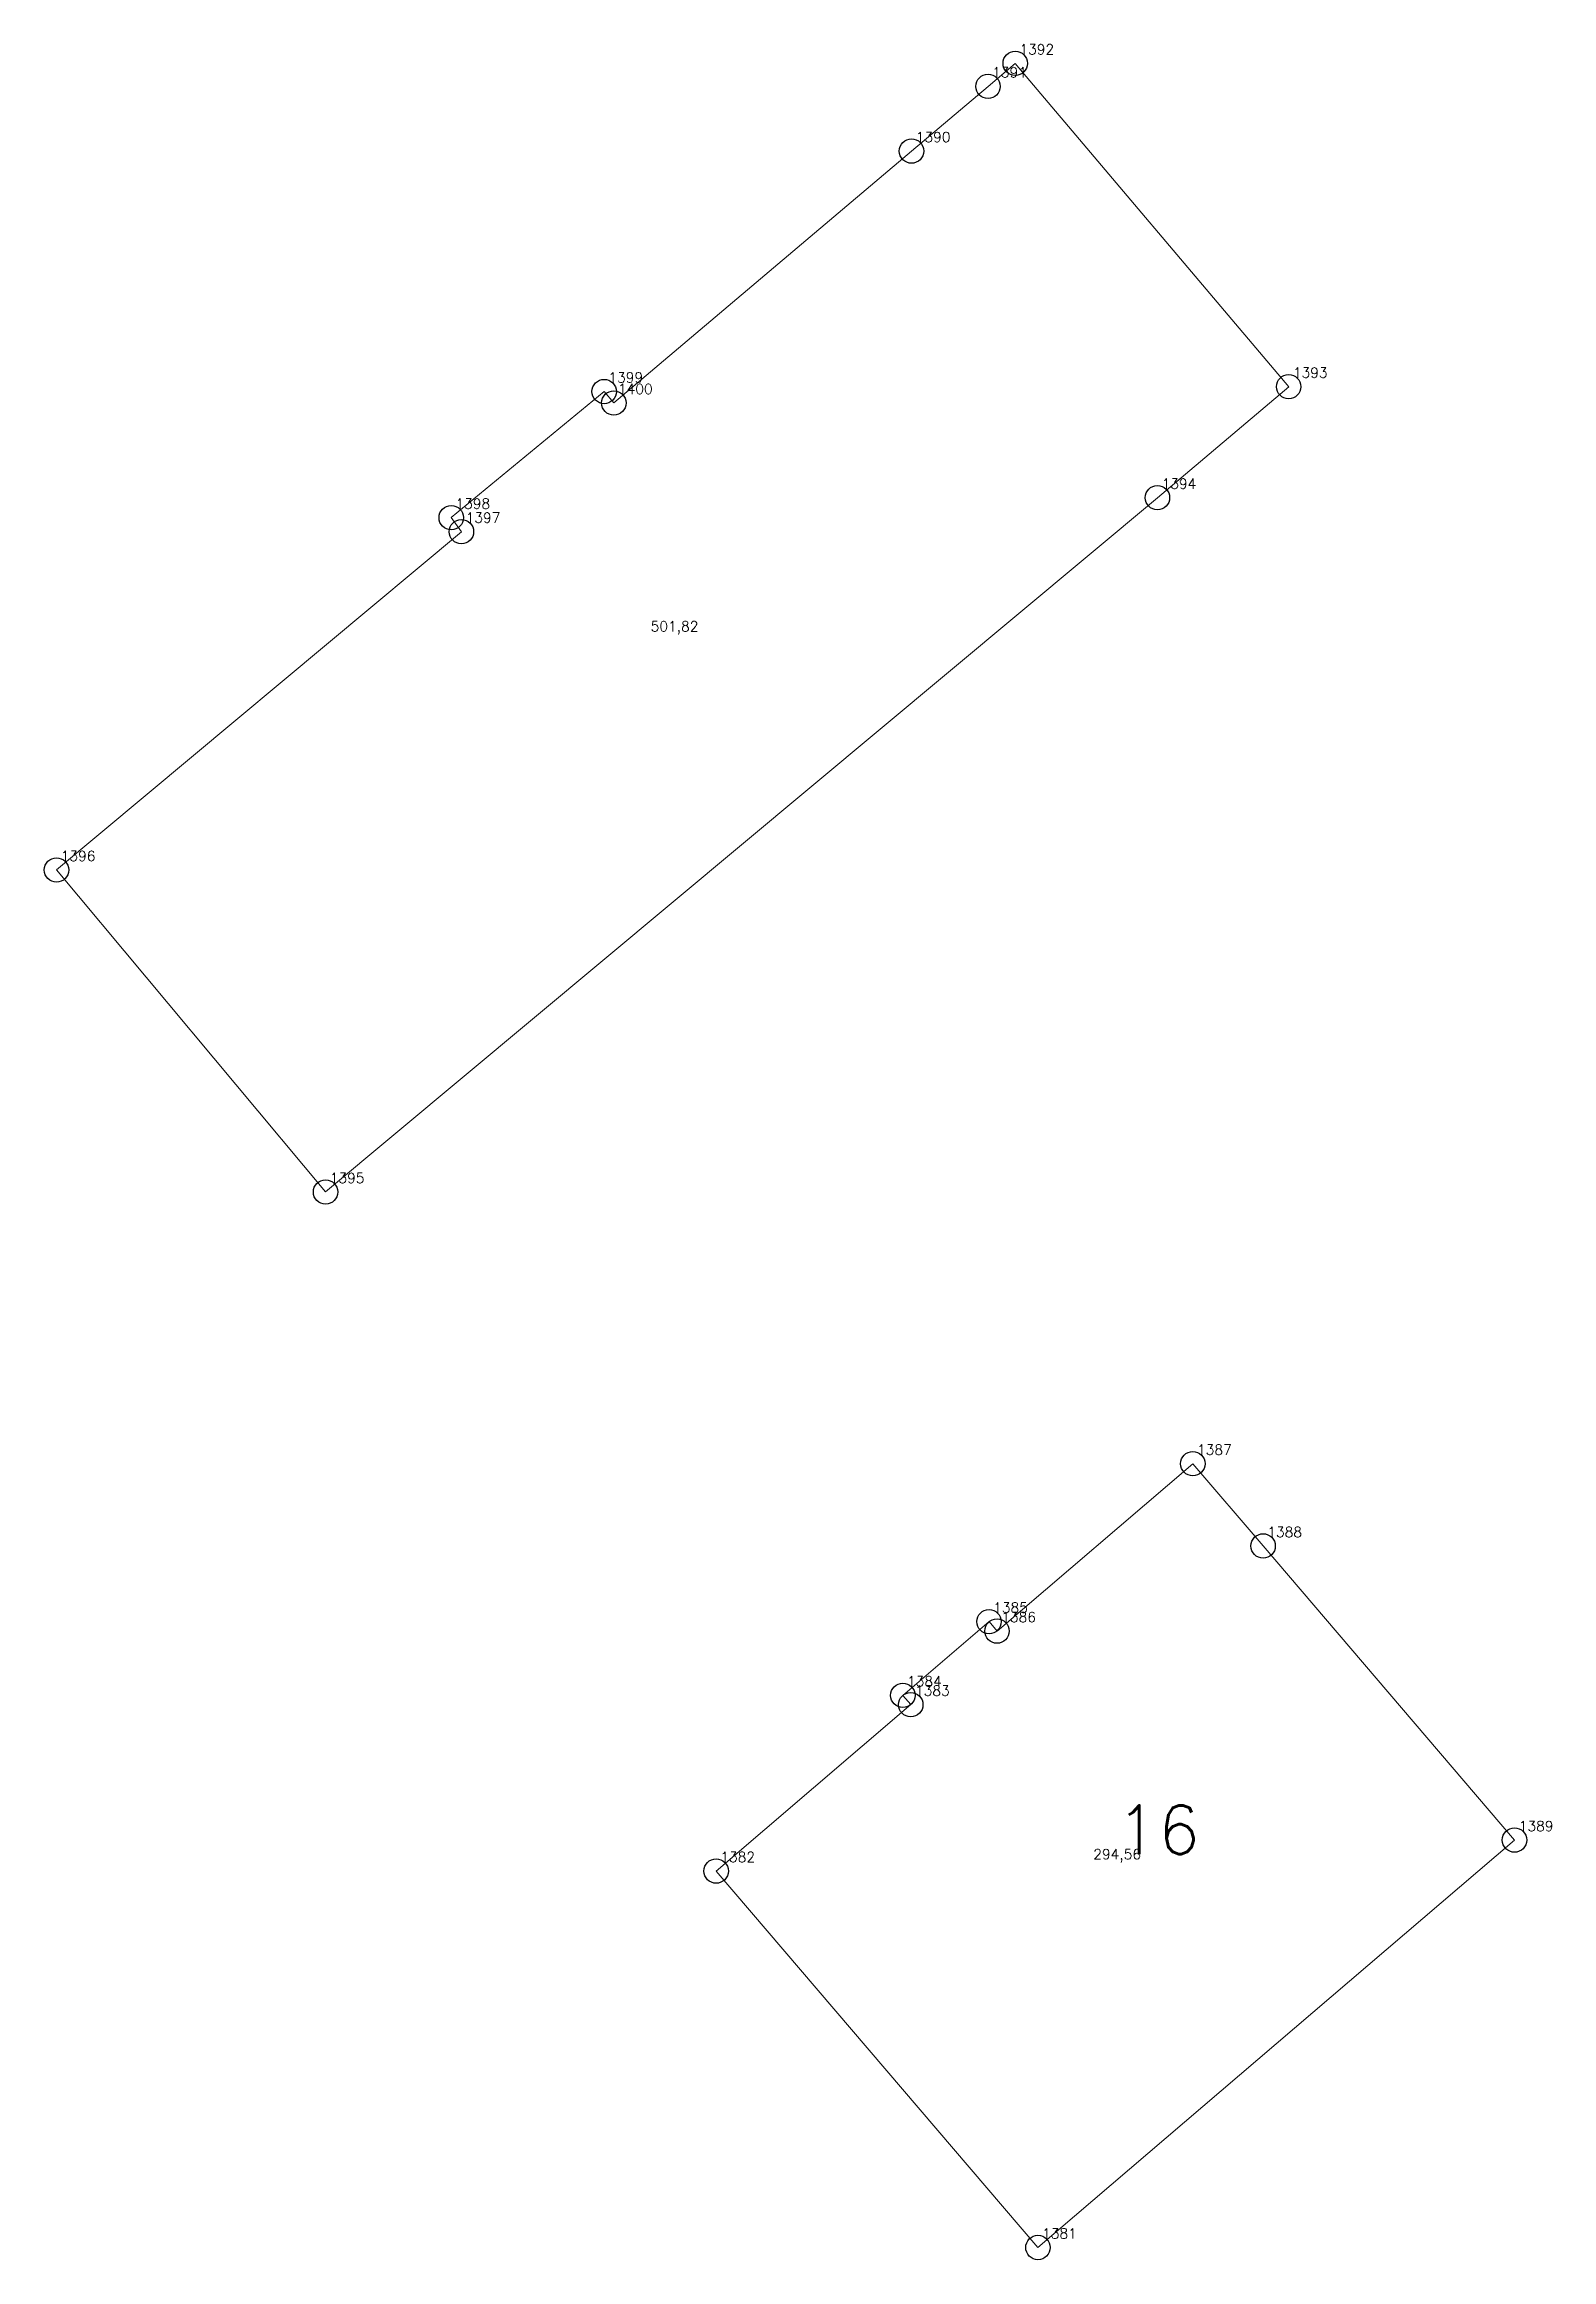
# Model space of a CAD drawing. Extents: x 1390459 to 1399082, y 355064 to 360767.
# Drawn here: x 1394240.2 to 1394286.6, y 359229 to 359297.1 of the extents above; entities that cross this region are included whole.
import ezdxf

# ---------------------------------------------------------------- set-up
doc = ezdxf.new("R2010")
doc.units = 0
doc.header["$PDMODE"] = 33
doc.header["$PDSIZE"] = 0.75
doc.layers.add('9 - ценная историческая застройка советский период', color=7, linetype='Continuous')
doc.layers.add('OKN_VALUED_LABELS', color=1, linetype='Continuous')
doc.styles.get("Standard").update_dxf_attribs({"font": 'simplex.shx'})

msp = doc.modelspace()

# ---------------------------------------------------------------- texts
at = {"layer": '9 - ценная историческая застройка советский период', "color": 7}
for s, p in [('1392', (1394270.199, 359296.782)), ('1391', (1394269.363, 359296.075)), ('1390', (1394267.012, 359294.086)), ('1399', (1394257.565, 359286.695)), ('1400', (1394257.861, 359286.345)), ('1393', (1394278.605, 359286.845)), ('1394', (1394274.571, 359283.432)), ('1398', (1394252.864, 359282.819)), ('1397', (1394253.179, 359282.388)), ('501,82', (1394258.866, 359279.049)), ('1396', (1394240.732, 359271.991)), ('1395', (1394249.002, 359262.094)), ('1387', (1394275.658, 359253.743)), ('1388', (1394277.819, 359251.215)), ('1385', (1394269.394, 359248.888)), ('1386', (1394269.641, 359248.599)), ('1384', (1394266.745, 359246.624)), ('1383', (1394266.99, 359246.337)), ('1389', (1394285.546, 359242.176)), ('1382', (1394261.007, 359241.224)), ('294,56', (1394272.469, 359241.311)), ('1381', (1394270.897, 359229.654))]:
    msp.add_text(s, height=0.3111, dxfattribs=at).set_placement(p)
at = {"layer": 'OKN_VALUED_LABELS'}
msp.add_text('16', height=1.5, dxfattribs=at).set_placement((1394273.174, 359241.464))

# ---------------------------------------------------------------- linework, layer by layer
at = {"layer": '9 - ценная историческая застройка советский период', "color": 7, "lineweight": 20}
for points in [[(1394266.883, 359293.811), (1394269.234, 359295.8), (1394270.07, 359296.507), (1394278.476, 359286.57), (1394274.442, 359283.158), (1394248.872, 359261.82), (1394240.603, 359271.717), (1394253.049, 359282.114), (1394252.735, 359282.545), (1394257.436, 359286.421), (1394257.732, 359286.07), (1394266.883, 359293.811)], [(1394270.768, 359229.379), (1394260.878, 359240.949), (1394266.86, 359246.063), (1394266.616, 359246.349), (1394269.265, 359248.614), (1394269.511, 359248.325), (1394275.529, 359253.469), (1394277.69, 359250.941), (1394285.417, 359241.901), (1394270.768, 359229.379)]]:
    msp.add_lwpolyline(points, close=True, dxfattribs=at)
at = {"layer": '9 - ценная историческая застройка советский период'}
for p in [(1394270.07, 359296.507), (1394269.234, 359295.8), (1394266.883, 359293.811), (1394257.436, 359286.421), (1394278.476, 359286.57), (1394257.732, 359286.07), (1394274.442, 359283.158), (1394252.735, 359282.545), (1394253.049, 359282.114), (1394240.603, 359271.717), (1394248.872, 359261.82), (1394275.529, 359253.469), (1394277.69, 359250.941), (1394269.265, 359248.614), (1394269.511, 359248.325), (1394266.616, 359246.349), (1394266.86, 359246.063), (1394285.417, 359241.901), (1394260.878, 359240.949), (1394270.768, 359229.379)]:
    msp.add_point(p, dxfattribs=at)

msp.set_redraw_order([(e.dxf.handle, doc.entitydb.next_handle()) for e in msp.query("TEXT MTEXT ATTDEF DIMENSION ARC_DIMENSION")])  # texts and dimensions are drawn at this point

doc.saveas('drawing.dxf')
